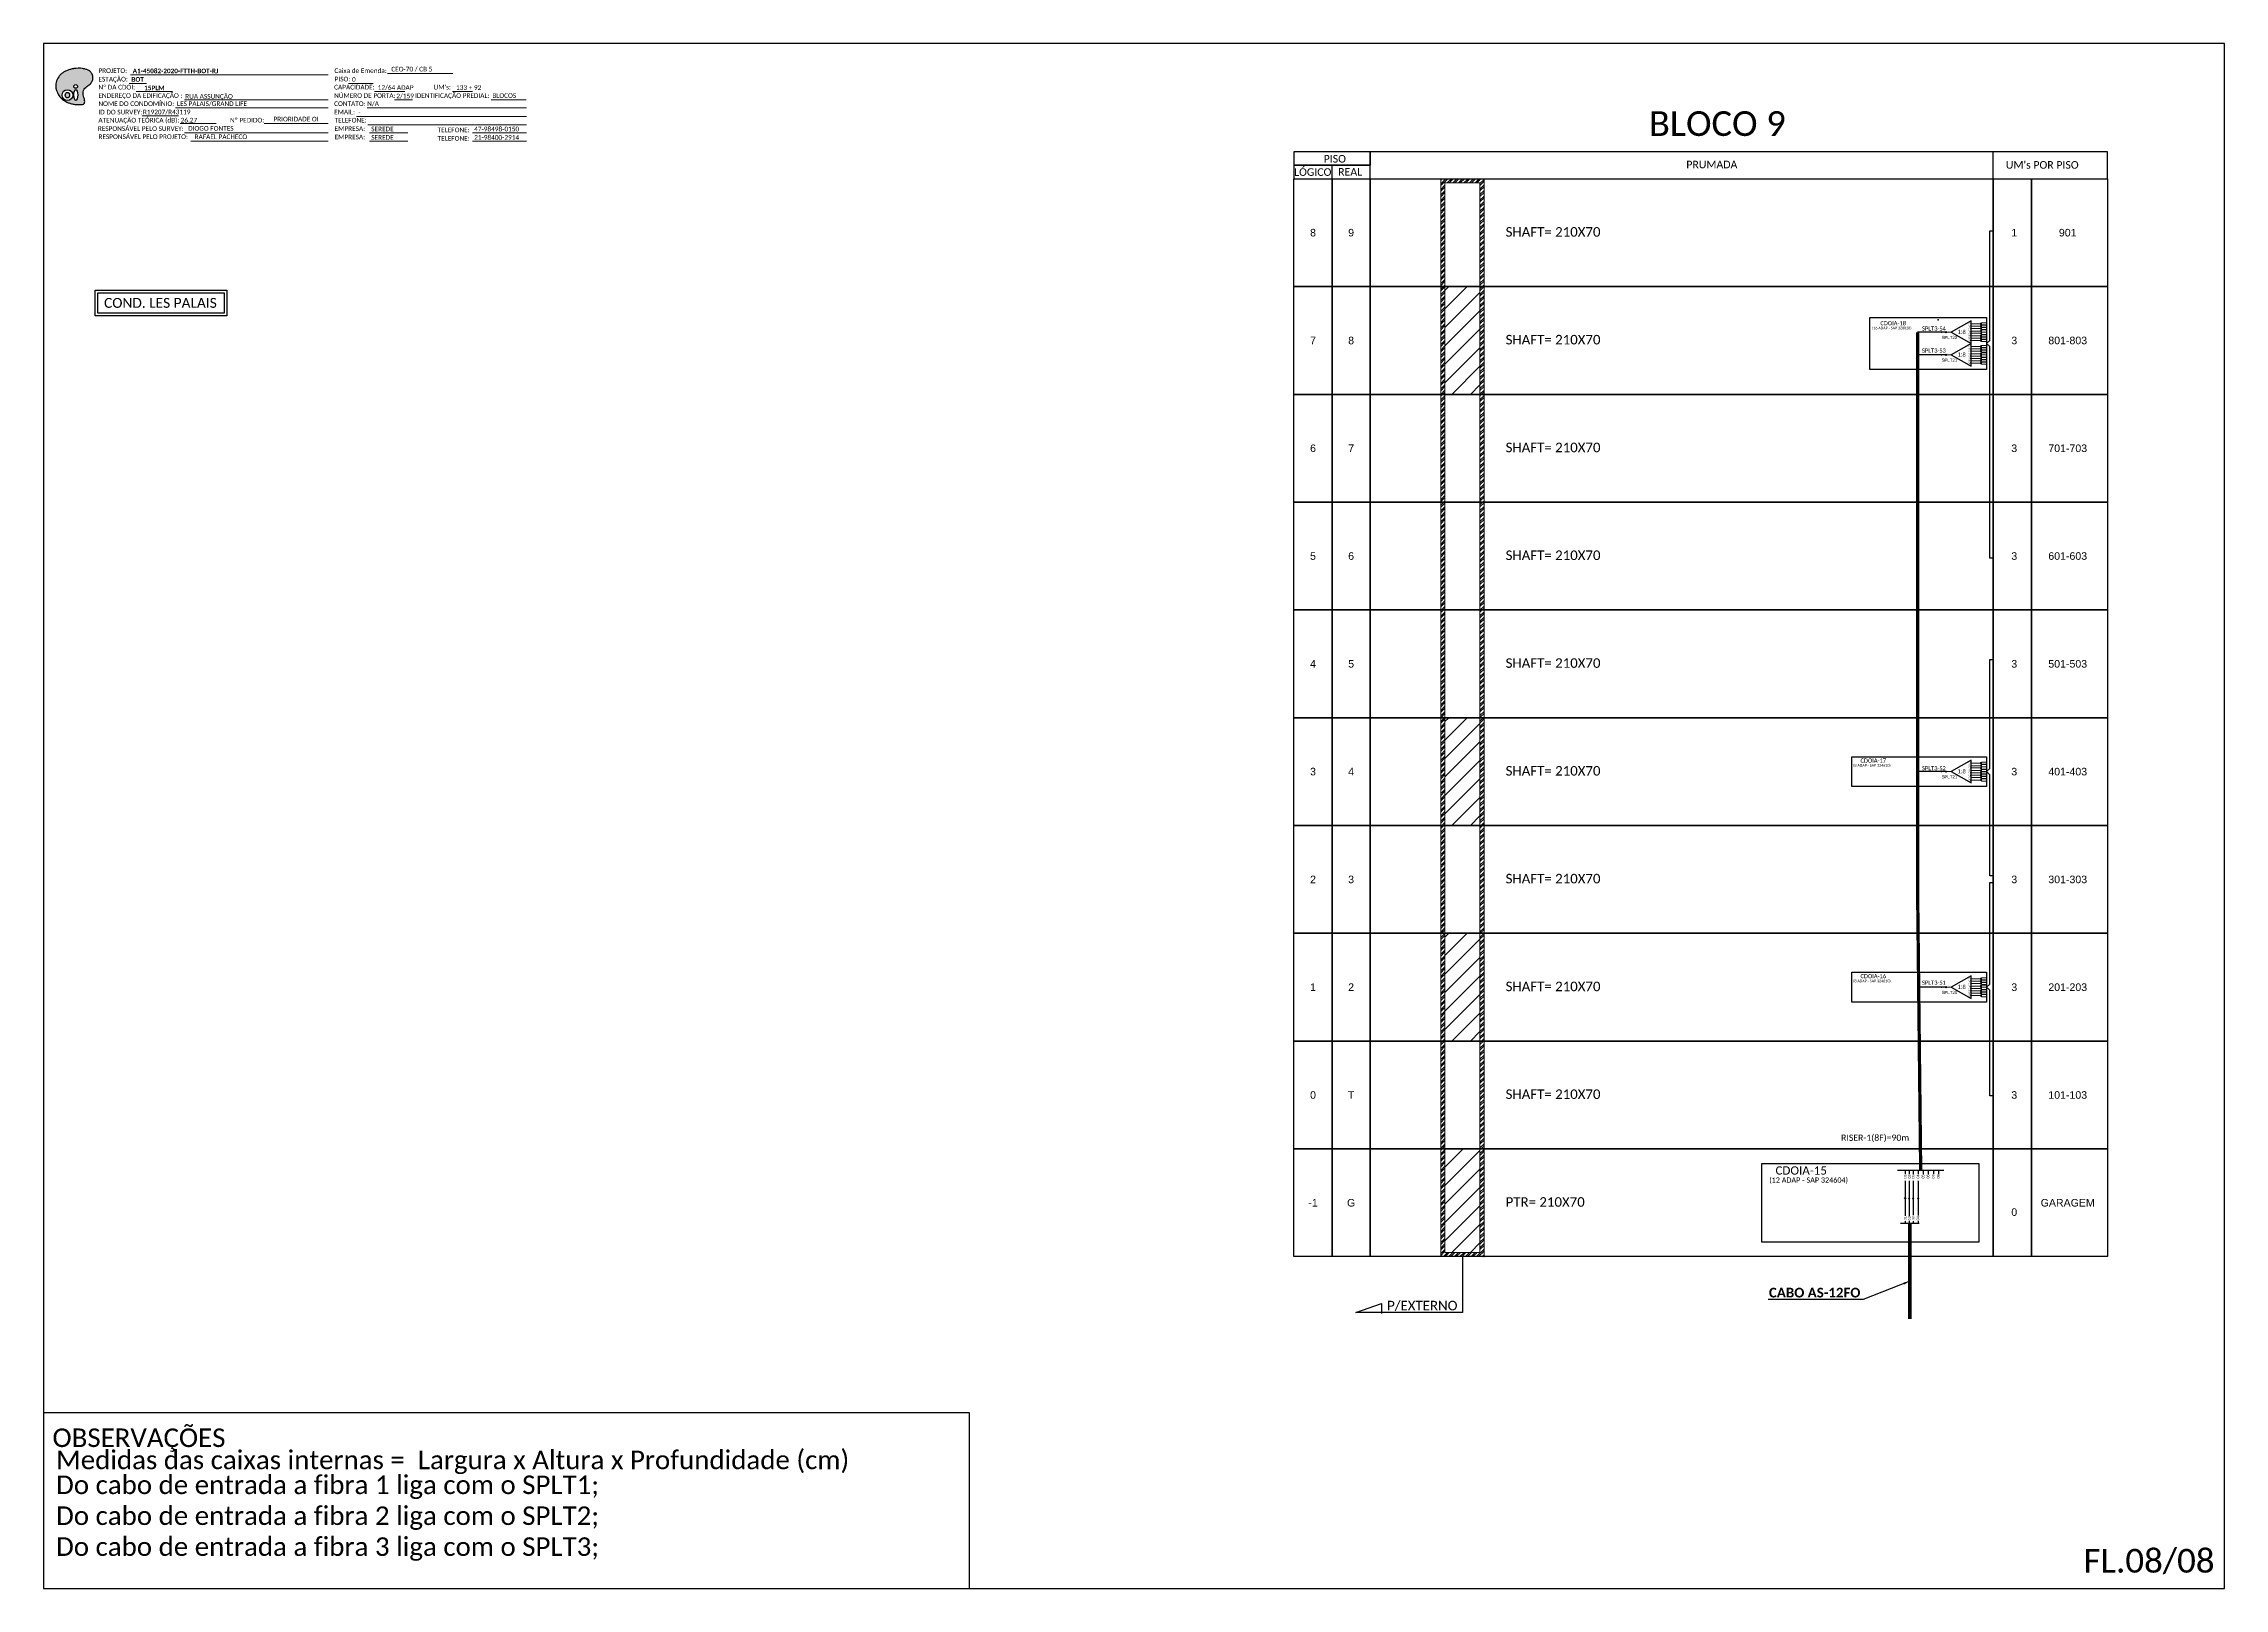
# Model space of a CAD drawing. Header units: inches. Extents: x 10034 to 13570, y 6729 to 9325.
# Drawn here: x 12732 to 13570, y 6729 to 7323 of the extents above; entities that cross this region are included whole.
import ezdxf
from ezdxf.enums import TextEntityAlignment as Align

# ---------------------------------------------------------------- set-up
doc = ezdxf.new("R2010")
doc.units = ezdxf.units.IN
doc.header["$MEASUREMENT"] = 0
doc.layers.add('Uifilar numeracao sangria', color=7, linetype='Continuous')
doc.styles.add('ARIAL', font='arial.ttf')
doc.styles.add('WMF-Calibri0', font='CALIBRI.TTF')
doc.styles.add('WMF-Calibri1', font='CALIBRIB.TTF')
doc.linetypes.add('RESERVA', pattern='A,0.5,-0.15,["RESERVA",Standard,S=0.18,R=0,X=0,Y=-0.1],-1.3', length=1.95)
doc.dimstyles.new('ISO-25', dxfattribs={"dimtxt": 2.5, "dimasz": 2.5, "dimexe": 1.25, "dimexo": 0.625, "dimtad": 1, "dimtxsty": 'Standard', "dimcen": 2.5, "dimadec": 0, "dimazin": 0, "dimtfac": 1, "dimtmove": 0, "dimatfit": 3, "dimfxl": 0, "dimarcsym": 0})

# ---------------------------------------------------------------- blocks, each defined once
blk = doc.blocks.new('A$C415C251F')
at = {"color": 3}
blk.add_point((0, 0), dxfattribs=at)
blk = doc.blocks.new('LEG_CDOIA8_C-SPLT_DIR')
at = {"color": 3}
blk.add_blockref('A$C415C251F', (0, 0), dxfattribs=at)
at = {"color": 1, "style": 'WMF-Calibri0', "flags": 4}
blk.add_attdef('CDO', (-26.8, -2.6), '', height=2, dxfattribs=at)
blk.add_attdef('MODELO', text='', height=1.5, dxfattribs=at).set_placement((-22.2, -4.5), align=Align.CENTER)
at = {"style": 'ARIAL', "flags": 4}
blk.add_attdef('SPLITAGEM', text='', height=1.5, dxfattribs=at).set_placement((-18.4, -12.6), align=Align.CENTER)
blk = doc.blocks.new('SPLT_1-8_SC-APC')
at = {"color": 1, "lineweight": 0}
blk.add_lwpolyline([(-17, -7.5), (-19.3, -7.5)], dxfattribs=at)
at = {"color": 1}
blk.add_lwpolyline([(-7.4, -2.1), (-17, -7.5), (-7.4, -13), (-7.4, -2.1)], dxfattribs=at)
at = {"color": 3, "lineweight": 0}
for points in [[(-3, -3.5), (-7.4, -3.5)], [(-7.4, -4.7), (-3, -4.7)], [(-7.4, -5.8), (-3, -5.8)], [(-7.4, -7), (-3, -7)], [(-7.4, -8.1), (-3, -8.1)], [(-7.4, -9.3), (-3, -9.3)], [(-7.4, -10.4), (-3, -10.4)], [(-2.4, -3), (-2.4, -4)], [(-2.4, -3), (0, -3)], [(-2.4, -4), (0, -4)], [(-2.4, -4.2), (-2.4, -5.2)], [(-2.4, -4.2), (0, -4.2)], [(-2.4, -5.2), (0, -5.2)], [(-2.4, -5.3), (-2.4, -6.3)], [(-2.4, -5.3), (0, -5.3)], [(-2.4, -6.3), (0, -6.3)], [(-2.4, -6.5), (-2.4, -7.5)], [(-2.4, -6.5), (0, -6.5)], [(-2.4, -7.5), (0, -7.5)], [(-2.4, -7.6), (-2.4, -8.6)], [(-2.4, -7.6), (0, -7.6)], [(-2.4, -8.6), (0, -8.6)], [(-2.4, -8.8), (-2.4, -9.8)], [(-2.4, -8.8), (0, -8.8)], [(-2.4, -9.8), (0, -9.8)], [(-2.4, -9.9), (-2.4, -10.9)], [(-2.4, -9.9), (0, -9.9)], [(-7.4, -11.6), (-3, -11.6)], [(-2.4, -10.9), (0, -10.9)], [(-2.4, -11.1), (-2.4, -12.1)], [(-2.4, -11.1), (0, -11.1)], [(-2.4, -12.1), (0, -12.1)]]:
    blk.add_lwpolyline(points, dxfattribs=at)
for points in [[(-3, -3.2), (-2.4, -3.2), (-2.4, -3.8), (-3, -3.8)], [(-3, -4.4), (-2.4, -4.4), (-2.4, -5), (-3, -5)], [(-3, -5.5), (-2.4, -5.5), (-2.4, -6.1), (-3, -6.1)], [(-3, -6.7), (-2.4, -6.7), (-2.4, -7.3), (-3, -7.3)], [(-3, -7.8), (-2.4, -7.8), (-2.4, -8.4), (-3, -8.4)], [(-3, -9), (-2.4, -9), (-2.4, -9.6), (-3, -9.6)], [(-3, -10.1), (-2.4, -10.1), (-2.4, -10.7), (-3, -10.7)], [(-3, -11.3), (-2.4, -11.3), (-2.4, -11.9), (-3, -11.9)]]:
    blk.add_lwpolyline(points, close=True, dxfattribs=at)
at = {"color": 1, "style": 'ARIAL'}
for s, height, p in [('1:8', 2, (-13.9, -8.4)), ('S1', 0.75, (-8.7, -3.8)), ('S2', 0.75, (-8.7, -5)), ('S3', 0.75, (-8.7, -6.2)), ('S4', 0.75, (-8.7, -7.4)), ('S5', 0.75, (-8.7, -8.6)), ('S6', 0.75, (-8.7, -9.7)), ('S7', 0.75, (-8.7, -10.8)), ('S8', 0.75, (-8.7, -11.9))]:
    blk.add_text(s, height=height, dxfattribs=at).set_placement(p)
blk = doc.blocks.new('SPLITTER_')
blk.add_point((0, 0))
at = {"style": 'ARIAL', "flags": 4}
blk.add_attdef('SPLT', (0, -3.3), '', height=1.5, dxfattribs=at)
blk = doc.blocks.new('OI')
h = blk.add_hatch(color=40)
edge = h.paths.add_edge_path()
edge.add_spline(control_points=[(4.35, -0.67), (3.92, -0.99), (3.26, -1.5), (2.81, -2.59), (2.9, -3.5), (3.06, -4.27), (3.31, -4.85), (3.37, -5.39), (3.4, -5.88), (3.2, -6.4), (2.54, -6.61), (1.65, -6.63), (0.55, -6.67), (-0.56, -6.42), (-1.61, -6.14), (-2.77, -5.61), (-3.92, -4.77), (-4.89, -3.7), (-5.34, -2.65), (-5.6, -1.94), (-5.85, -0.96), (-5.71, 0.47), (-5.1, 2.02), (-4.14, 3.02), (-3.3, 3.61), (-2.37, 4.16), (-1.36, 4.44), (-0.56, 4.7), (0.79, 4.85), (2.24, 4.97), (3.79, 4.57), (4.67, 4.21), (5.44, 3.65), (5.76, 2.99), (6.03, 2.21), (6.01, 1.46), (5.72, 0.64), (5.31, 0.08), (4.88, -0.38), (4.51, -0.55), (4.35, -0.67)], knot_values=[0, 0, 0, 0, 1.60434, 2.417191, 3.427595, 4.282808, 4.776746, 5.304182, 5.888771, 6.258406, 6.858137, 7.79129, 8.986195, 10.124242, 11.187857, 12.242908, 13.953784, 15.414161, 16.515391, 17.349188, 17.675853, 19.552021, 21.515531, 22.568638, 23.63245, 24.621084, 25.782718, 26.745347, 27.142653, 29.870543, 31.004649, 31.921532, 32.709589, 33.801391, 34.042471, 35.192333, 35.971461, 36.628871, 37.254359, 37.836911, 37.836911, 37.836911, 37.836911], degree=3, periodic=0)
h.paths.add_polyline_path([(1.13, -0.87, -1), (-0.04, -0.87, -1)], flags=16)
edge = h.paths.add_edge_path(flags=16)
edge.add_ellipse((0.56, -3.59), major_axis=(-0.02, 1.71), ratio=0.361305, start_angle=0, end_angle=360)
h.paths.add_polyline_path([(-0.36, -3.62, -1), (-3.8, -3.62, -1)], flags=16)
edge = h.paths.add_edge_path(flags=0)
edge.add_ellipse((-2.08, -3.62), major_axis=(0, 0.885), ratio=0.758294, start_angle=0, end_angle=360)
at = {"color": 40}
for centre, radius in [((-2.08, -3.62), 1.72), ((0.54, -0.87), 0.587)]:
    blk.add_circle(centre, radius, dxfattribs=at)
blk.add_ellipse((-2.08, -3.62), major_axis=(0, 0.885), ratio=0.758294, start_param=-3.141592653589792, end_param=3.141592653589792, dxfattribs=at)
blk.add_ellipse((0.56, -3.59), major_axis=(-0.02, 1.71), ratio=0.361305, dxfattribs=at)
at = {"color": 40, "start_tangent": (-0.800898, -0.598801), "end_tangent": (-0.800898, -0.598801)}
blk.add_spline([(4.35, -0.67), (3.2, -1.78), (2.9, -2.54), (2.92, -3.55), (3.12, -4.38), (3.28, -4.85), (3.37, -5.37), (3.35, -5.95), (3.2, -6.29), (2.66, -6.55), (1.73, -6.63), (0.54, -6.62), (-0.58, -6.41), (-1.6, -6.11), (-2.56, -5.67), (-3.95, -4.67), (-4.89, -3.56), (-5.37, -2.56), (-5.64, -1.78), (-5.72, -1.46), (-5.63, 0.42), (-4.84, 2.22), (-4.13, 2.99), (-3.27, 3.62), (-2.4, 4.09), (-1.3, 4.47), (-0.37, 4.72), (0.02, 4.77), (2.75, 4.8), (3.85, 4.53), (4.69, 4.16), (5.31, 3.68), (5.85, 2.73), (5.93, 2.5), (5.94, 1.35), (5.67, 0.62), (5.29, 0.08), (4.84, -0.36), (4.35, -0.67)], degree=3, dxfattribs=at)

msp = doc.modelspace()

# ---------------------------------------------------------------- hatches: boundary and pattern name
h = msp.add_hatch()
h.set_pattern_fill('ANSI32', color=3, scale=0.158226)
h.set_pattern_definition([(45, (1181.7211, 10563.94), (-1.06568318, 1.06568318), []), (45, (1182.4316, 10563.94), (-1.06568318, 1.06568318), [])])
h.paths.add_polyline_path([(13269.15, 7271.23), (13285.76, 7271.23), (13285.76, 6856.76), (13269.15, 6856.76)])
h.paths.add_polyline_path([(13270.73, 7269.65), (13284.18, 7269.65), (13284.18, 6858.34), (13270.73, 6858.34)], flags=16)
h = msp.add_hatch()
h.set_pattern_fill('ANSI31', color=1, scale=1.582261)
h.set_pattern_definition([(45, (-3377.8096, -5200.123), (-3.5522773, 3.5522773), [])])
h.paths.add_polyline_path([(13284.18, 7229.78), (13270.73, 7229.78), (13270.73, 7188.34), (13284.18, 7188.34)])
h = msp.add_hatch(color=3)
h.dxf.hatch_style = 1
edge = h.paths.add_edge_path()
edge.add_arc((13463.38, 7212.24), 0.205, 0, 360)
h = msp.add_hatch(color=3)
h.dxf.hatch_style = 1
edge = h.paths.add_edge_path()
edge.add_arc((13463.38, 7212.24), 0.205, 0, 360)
h = msp.add_hatch(color=3)
h.dxf.hatch_style = 1
edge = h.paths.add_edge_path()
edge.add_arc((13463.38, 7203.52), 0.205, 0, 360)
h = msp.add_hatch(color=3)
h.dxf.hatch_style = 1
edge = h.paths.add_edge_path()
edge.add_arc((13463.38, 7203.52), 0.205, 0, 360)
h = msp.add_hatch()
h.set_pattern_fill('ANSI31', color=1, scale=1.582261)
h.set_pattern_definition([(45, (-3377.8096, -5365.912), (-3.5522773, 3.5522773), [])])
h.paths.add_polyline_path([(13284.18, 7063.99), (13270.73, 7063.99), (13270.73, 7022.55), (13284.18, 7022.55)])
h = msp.add_hatch(color=3)
h.dxf.hatch_style = 1
edge = h.paths.add_edge_path()
edge.add_arc((13463.38, 7043.27), 0.205, 0, 360)
h = msp.add_hatch()
h.set_pattern_fill('ANSI31', color=1, scale=1.582261)
h.set_pattern_definition([(45, (-3377.8096, -5448.807), (-3.5522773, 3.5522773), [])])
h.paths.add_polyline_path([(13284.18, 6981.1), (13270.73, 6981.1), (13270.73, 6939.65), (13284.18, 6939.65)])
h = msp.add_hatch(color=3)
h.dxf.hatch_style = 1
edge = h.paths.add_edge_path()
edge.add_arc((13463.38, 6960.38), 0.205, 0, 360)
h = msp.add_hatch()
h.set_pattern_fill('ANSI31', color=1, scale=1.582261)
h.set_pattern_definition([(45, (-3377.8096, -5530.119), (-3.5522773, 3.5522773), [])])
h.paths.add_polyline_path([(13284.18, 6898.21), (13270.73, 6898.21), (13270.73, 6858.34), (13284.18, 6858.34)])
h = msp.add_hatch(color=3)
h.dxf.hatch_style = 1
edge = h.paths.add_edge_path()
edge.add_arc((13447.69, 6879.2), 0.205, 0, 360)
h = msp.add_hatch(color=3)
h.dxf.hatch_style = 1
edge = h.paths.add_edge_path()
edge.add_arc((13449.22, 6879.14), 0.205, 0, 360)
h = msp.add_hatch(color=3)
h.dxf.hatch_style = 1
edge = h.paths.add_edge_path()
edge.add_arc((13450.75, 6879.12), 0.205, 0, 360)
h = msp.add_hatch(color=3)
h.dxf.hatch_style = 1
edge = h.paths.add_edge_path()
edge.add_arc((13452.66, 6879.13), 0.205, 0, 360)

# ---------------------------------------------------------------- linework, layer by layer
for points in [[(12731.87, 6729.2), (13570.43, 6729.2), (13570.43, 7323.2), (12731.87, 7323.2), (12731.87, 6729.2)], [(13241.96, 7271.23), (13525.51, 7271.23), (13525.51, 7281.64), (13241.96, 7281.64), (13241.96, 7281.64), (13241.96, 7276.44)], [(13481.54, 7271.23), (13481.54, 7281.64)], [(13227.31, 7271.23), (13227.31, 7276.44)], [(12731.87, 6796.78), (13087.81, 6796.78)]]:
    msp.add_lwpolyline(points)
at = {"color": 7, "lineweight": 0}
for points in [[(12764.82, 7307.88), (12771.37, 7307.88)], [(12765.34, 7311.16), (12841.31, 7311.16)], [(12767.49, 7304.81), (12781.43, 7304.81)], [(12849.11, 7307.92), (12858.59, 7307.92)], [(12859.16, 7304.81), (12870.77, 7304.81)], [(12864.15, 7311.65), (12889.28, 7311.65)], [(12889.1, 7304.81), (12896.76, 7304.81)], [(12782.64, 7298.46), (12841.31, 7298.46)], [(12786.05, 7301.57), (12841.31, 7301.57)], [(12856.27, 7298.46), (12917.5, 7298.46)], [(12866.74, 7301.57), (12873.69, 7301.57)], [(12903.91, 7301.57), (12917.47, 7301.57)], [(12769.8, 7295.4), (12783.75, 7295.4)], [(12784.34, 7292.43), (12798.28, 7292.43)], [(12786.05, 7288.88), (12841.31, 7288.88)], [(12816.67, 7292.44), (12841.17, 7292.44)], [(12817.17, 7292.44), (12841.32, 7292.44)], [(12852.23, 7295.23), (12917.5, 7295.23)], [(12856.52, 7291.99), (12917.5, 7291.99)], [(12857.13, 7288.88), (12871.93, 7288.88)], [(12896.73, 7288.88), (12917.5, 7288.88)], [(12788.54, 7285.64), (12841.31, 7285.64)], [(12857.13, 7285.64), (12871.93, 7285.64)], [(12896.73, 7285.64), (12917.5, 7285.64)]]:
    msp.add_lwpolyline(points, dxfattribs=at)
for points in [[(13212.67, 7276.44), (13241.96, 7276.44), (13241.96, 7281.64), (13212.67, 7281.64)], [(13212.67, 7271.23), (13241.96, 7271.23), (13241.96, 7276.44), (13212.67, 7276.44)], [(12751.74, 7228.35), (12802.32, 7228.35), (12802.32, 7218.57), (12751.74, 7218.57)], [(12752.74, 7227.35), (12801.32, 7227.35), (12801.32, 7219.57), (12752.74, 7219.57)]]:
    msp.add_lwpolyline(points, close=True)
at = {"color": 0}
for points in [[(13212.67, 7271.23), (13227.31, 7271.23), (13227.31, 7229.78), (13212.67, 7229.78)], [(13227.31, 7271.23), (13241.96, 7271.23), (13241.96, 7229.78), (13227.31, 7229.78)], [(13241.96, 7271.23), (13481.56, 7271.23), (13481.56, 7229.78), (13241.96, 7229.78)], [(13481.56, 7271.23), (13496.21, 7271.23), (13496.21, 7229.78), (13481.56, 7229.78)], [(13496.21, 7271.23), (13525.51, 7271.23), (13525.51, 7229.78), (13496.21, 7229.78)], [(13212.67, 7229.78), (13227.31, 7229.78), (13227.31, 7188.34), (13212.67, 7188.34)], [(13227.31, 7229.78), (13241.96, 7229.78), (13241.96, 7188.34), (13227.31, 7188.34)], [(13241.96, 7229.78), (13481.56, 7229.78), (13481.56, 7188.34), (13241.96, 7188.34)], [(13481.56, 7229.78), (13496.21, 7229.78), (13496.21, 7188.34), (13481.56, 7188.34)], [(13496.21, 7229.78), (13525.51, 7229.78), (13525.51, 7188.34), (13496.21, 7188.34)], [(13212.67, 7188.34), (13227.31, 7188.34), (13227.31, 7146.89), (13212.67, 7146.89)], [(13227.31, 7188.34), (13241.96, 7188.34), (13241.96, 7146.89), (13227.31, 7146.89)], [(13241.96, 7188.34), (13481.56, 7188.34), (13481.56, 7146.89), (13241.96, 7146.89)], [(13481.56, 7188.34), (13496.21, 7188.34), (13496.21, 7146.89), (13481.56, 7146.89)], [(13496.21, 7188.34), (13525.51, 7188.34), (13525.51, 7146.89), (13496.21, 7146.89)], [(13212.67, 7146.89), (13227.31, 7146.89), (13227.31, 7105.44), (13212.67, 7105.44)], [(13227.31, 7146.89), (13241.96, 7146.89), (13241.96, 7105.44), (13227.31, 7105.44)], [(13241.96, 7146.89), (13481.56, 7146.89), (13481.56, 7105.44), (13241.96, 7105.44)], [(13481.56, 7146.89), (13496.21, 7146.89), (13496.21, 7105.44), (13481.56, 7105.44)], [(13496.21, 7146.89), (13525.51, 7146.89), (13525.51, 7105.44), (13496.21, 7105.44)], [(13212.67, 7105.44), (13227.31, 7105.44), (13227.31, 7063.99), (13212.67, 7063.99)], [(13227.31, 7105.44), (13241.96, 7105.44), (13241.96, 7063.99), (13227.31, 7063.99)], [(13241.96, 7105.44), (13481.56, 7105.44), (13481.56, 7063.99), (13241.96, 7063.99)], [(13481.56, 7105.44), (13496.21, 7105.44), (13496.21, 7063.99), (13481.56, 7063.99)], [(13496.21, 7105.44), (13525.51, 7105.44), (13525.51, 7063.99), (13496.21, 7063.99)], [(13212.67, 7063.99), (13227.31, 7063.99), (13227.31, 7022.55), (13212.67, 7022.55)], [(13227.31, 7063.99), (13241.96, 7063.99), (13241.96, 7022.55), (13227.31, 7022.55)], [(13241.96, 7063.99), (13481.56, 7063.99), (13481.56, 7022.55), (13241.96, 7022.55)], [(13481.56, 7063.99), (13496.21, 7063.99), (13496.21, 7022.55), (13481.56, 7022.55)], [(13496.21, 7063.99), (13525.51, 7063.99), (13525.51, 7022.55), (13496.21, 7022.55)], [(13212.67, 7022.55), (13227.31, 7022.55), (13227.31, 6981.1), (13212.67, 6981.1)], [(13227.31, 7022.55), (13241.96, 7022.55), (13241.96, 6981.1), (13227.31, 6981.1)], [(13241.96, 7022.55), (13481.56, 7022.55), (13481.56, 6981.1), (13241.96, 6981.1)], [(13481.56, 7022.55), (13496.21, 7022.55), (13496.21, 6981.1), (13481.56, 6981.1)], [(13496.21, 7022.55), (13525.51, 7022.55), (13525.51, 6981.1), (13496.21, 6981.1)], [(13212.67, 6981.1), (13227.31, 6981.1), (13227.31, 6939.65), (13212.67, 6939.65)], [(13227.31, 6981.1), (13241.96, 6981.1), (13241.96, 6939.65), (13227.31, 6939.65)], [(13241.96, 6981.1), (13481.56, 6981.1), (13481.56, 6939.65), (13241.96, 6939.65)], [(13481.56, 6981.1), (13496.21, 6981.1), (13496.21, 6939.65), (13481.56, 6939.65)], [(13496.21, 6981.1), (13525.51, 6981.1), (13525.51, 6939.65), (13496.21, 6939.65)], [(13212.67, 6939.65), (13227.31, 6939.65), (13227.31, 6898.21), (13212.67, 6898.21)], [(13227.31, 6939.65), (13241.96, 6939.65), (13241.96, 6898.21), (13227.31, 6898.21)], [(13241.96, 6939.65), (13481.56, 6939.65), (13481.56, 6898.21), (13241.96, 6898.21)], [(13481.56, 6939.65), (13496.21, 6939.65), (13496.21, 6898.21), (13481.56, 6898.21)], [(13496.21, 6939.65), (13525.51, 6939.65), (13525.51, 6898.21), (13496.21, 6898.21)], [(13212.67, 6898.21), (13227.31, 6898.21), (13227.31, 6856.76), (13212.67, 6856.76)], [(13227.31, 6898.21), (13241.96, 6898.21), (13241.96, 6856.76), (13227.31, 6856.76)], [(13241.96, 6898.21), (13481.56, 6898.21), (13481.56, 6856.76), (13241.96, 6856.76)], [(13481.56, 6898.21), (13496.21, 6898.21), (13496.21, 6856.76), (13481.56, 6856.76)], [(13496.21, 6898.21), (13525.51, 6898.21), (13525.51, 6856.76), (13496.21, 6856.76)]]:
    msp.add_lwpolyline(points, close=True, dxfattribs=at)
at = {"color": 2, "lineweight": 0}
for points in [[(13269.15, 7271.23), (13285.76, 7271.23), (13285.76, 6856.76), (13269.15, 6856.76)], [(13270.73, 7269.65), (13284.18, 7269.65), (13284.18, 6858.34), (13270.73, 6858.34)]]:
    msp.add_lwpolyline(points, close=True, dxfattribs=at)
at = {"color": 3}
for points in [[(13481.56, 7125.35), (13480.24, 7125.35), (13480.24, 7206.68), (13478.99, 7207.88), (13480.24, 7209.09), (13480.24, 7209.09), (13480.24, 7251.27), (13481.56, 7251.27)], [(13481.56, 7003.15), (13480.24, 7003.15), (13480.24, 7042.06), (13478.99, 7043.27), (13480.24, 7044.47), (13480.24, 7044.47), (13480.24, 7086.4), (13481.56, 7086.4)], [(13481.56, 6918.66), (13480.24, 6918.65), (13480.24, 6959.17), (13478.99, 6960.37), (13480.24, 6961.58), (13480.24, 6961.58), (13480.24, 7000.59), (13481.56, 7000.59)], [(13447.69, 6879.2), (13447.69, 6872.5)], [(13447.69, 6870.44), (13447.69, 6869.54)]]:
    msp.add_lwpolyline(points, dxfattribs=at)
at = {"color": 1}
for points in [[(13434.04, 7217.86), (13478.99, 7217.86), (13478.99, 7197.91), (13434.04, 7197.91)], [(13427.23, 7049), (13478.99, 7049), (13478.99, 7037.54), (13427.23, 7037.54)], [(13427.23, 6966.1), (13478.99, 6966.1), (13478.99, 6954.65), (13427.23, 6954.65)], [(13392.54, 6892.61), (13476.07, 6892.61), (13476.07, 6862.36), (13392.54, 6862.36)]]:
    msp.add_lwpolyline(points, close=True, dxfattribs=at)
at = {"color": 5, "const_width": 1.27}
msp.add_lwpolyline([(13452.49, 7212.24), (13452.49, 6995.5), (13453.65, 6889.99)], dxfattribs=at)
at = {"color": 0}
for points in [[(13463.17, 7212.24), (13452.49, 7212.24)], [(13463.17, 7203.52), (13452.49, 7203.52)], [(13463.17, 7043.27), (13452.49, 7043.27)], [(13463.17, 6960.38), (13452.49, 6960.38)], [(13450.75, 6879.12), (13450.75, 6872.69)], [(13450.75, 6870.36), (13450.75, 6869.54)]]:
    msp.add_lwpolyline(points, dxfattribs=at)
at = {"color": 5}
for points in [[(13463.17, 7212.24), (13463.38, 7212.24)], [(13444.7, 6889.99), (13462.59, 6889.99)], [(13447.69, 6889.99), (13447.69, 6888.54)], [(13447.69, 6885.89), (13447.69, 6879.2)], [(13449.22, 6889.99), (13449.22, 6888.54)], [(13449.22, 6885.89), (13449.22, 6879.14)], [(13450.75, 6889.99), (13450.75, 6888.54)], [(13450.75, 6885.89), (13450.75, 6879.12)], [(13452.66, 6889.99), (13452.66, 6888.51)], [(13452.66, 6885.89), (13452.66, 6879.13)]]:
    msp.add_lwpolyline(points, dxfattribs=at)
at = {"color": 251, "linetype": 'RESERVA', "ltscale": 5}
for points in [[(13454.58, 6889.99), (13454.58, 6888.52)], [(13456.5, 6889.99), (13456.5, 6888.51)], [(13458.57, 6889.99), (13458.57, 6888.51)], [(13460.45, 6889.99), (13460.45, 6888.5)]]:
    msp.add_lwpolyline(points, dxfattribs=at)
at = {"color": 2}
for points in [[(13449.22, 6879.14), (13449.22, 6872.39)], [(13449.22, 6870.49), (13449.22, 6869.54)]]:
    msp.add_lwpolyline(points, dxfattribs=at)
at = {"color": 150}
for points in [[(13452.66, 6879.13), (13452.66, 6872.58)], [(13452.66, 6870.47), (13452.66, 6869.48)]]:
    msp.add_lwpolyline(points, dxfattribs=at)
at = {"color": 1}
for points in [[(13449.49, 6869.48), (13445.93, 6869.48)], [(13453.05, 6869.48), (13449.49, 6869.48)]]:
    msp.add_lwpolyline(points, dxfattribs=at)
at = {"color": 1, "const_width": 1.5}
msp.add_lwpolyline([(13449.49, 6869.48), (13449.49, 6832.73)], dxfattribs=at)
at = {"linetype": 'Continuous'}
msp.add_lwpolyline([(13087.81, 6796.78), (13087.81, 6729.2)], dxfattribs=at)
at = {"color": 3}
for centre in [(13463.38, 7212.24), (13463.38, 7212.24), (13463.38, 7203.52), (13463.38, 7203.52), (13463.38, 7043.27), (13463.38, 6960.38), (13447.69, 6879.2), (13449.22, 6879.14), (13450.75, 6879.12), (13452.66, 6879.13)]:
    msp.add_circle(centre, 0.205, dxfattribs=at)
at = {"layer": 'Uifilar numeracao sangria', "color": 0, "ltscale": 2}
msp.add_lwpolyline([(13277.45, 6856.76), (13277.45, 6835.3), (13236.43, 6835.3), (13246.34, 6838.7), (13246.32, 6834.95)], dxfattribs=at)

# ---------------------------------------------------------------- block references
at = {"color": 7, "xscale": 1.213923925163966, "yscale": 1.213923925163726, "zscale": 1.213923925163967, "rotation": 0.1532896023734424}
msp.add_blockref('OI', (12743.54, 7307.79), dxfattribs=at)
at = {"color": 1}
ref = msp.add_blockref('LEG_CDOIA8_C-SPLT_DIR', (13460.33, 7216.98), dxfattribs=dict(at, xscale=0.7999999999992724, yscale=0.7999999999992724, zscale=0.7999999999992724))
ref.add_attrib('CDO', 'CDOIA-18', (13438.14, 7214.89), dxfattribs={"color": 1, "height": 1.6, "style": 'WMF-Calibri0'})
ref.add_attrib('MODELO', '(16 ADAP - SAP 320828)', dxfattribs={"color": 1, "height": 1, "style": 'WMF-Calibri0'}).set_placement((13442.55, 7213.35), align=Align.CENTER)
ref = msp.add_blockref('SPLITTER_', (13461.68, 7212.24), dxfattribs=dict(xscale=0.7999999999992724, yscale=0.7999999999992724, zscale=0.7999999999992724))
ref.add_attrib('SPLT', 'SPLT22', (13461.68, 7209.63), dxfattribs={"height": 1.2, "style": 'ARIAL'})
at = {"color": 3, "xscale": 0.7999999999992724, "yscale": 0.7999999999992724, "zscale": 0.7999999999992724}
for p in [(13478.99, 7218.28), (13478.99, 7209.56), (13478.99, 7049.31), (13478.99, 6966.41)]:
    msp.add_blockref('SPLT_1-8_SC-APC', p, dxfattribs=at)
ref = msp.add_blockref('SPLITTER_', (13461.68, 7203.52), dxfattribs=dict(xscale=0.7999999999992724, yscale=0.7999999999992724, zscale=0.7999999999992724))
ref.add_attrib('SPLT', 'SPLT21', (13461.68, 7200.92), dxfattribs={"height": 1.2, "style": 'ARIAL'})
at = {"color": 1}
ref = msp.add_blockref('LEG_CDOIA8_C-SPLT_DIR', (13452.69, 7048.81), dxfattribs=dict(at, xscale=0.7999999999992724, yscale=0.7999999999992724, zscale=0.7999999999992724))
ref.add_attrib('CDO', 'CDOIA-17', (13430.49, 7046.72), dxfattribs={"color": 1, "height": 1.6, "style": 'WMF-Calibri0'})
ref.add_attrib('MODELO', '(8 ADAP - SAP 324610)', dxfattribs={"color": 1, "height": 1, "style": 'WMF-Calibri0'}).set_placement((13434.9, 7045.18), align=Align.CENTER)
at = {"color": 5}
ref = msp.add_blockref('SPLITTER_', (13461.68, 7043.27), dxfattribs=dict(at, xscale=0.7999999999992724, yscale=0.7999999999992724, zscale=0.7999999999992724))
ref.add_attrib('SPLT', 'SPLT21', (13461.68, 7040.66), dxfattribs={"height": 1.2, "style": 'ARIAL'})
at = {"color": 1}
ref = msp.add_blockref('LEG_CDOIA8_C-SPLT_DIR', (13452.69, 6965.91), dxfattribs=dict(at, xscale=0.7999999999992724, yscale=0.7999999999992724, zscale=0.7999999999992724))
ref.add_attrib('CDO', 'CDOIA-16', (13430.49, 6963.82), dxfattribs={"color": 1, "height": 1.6, "style": 'WMF-Calibri0'})
ref.add_attrib('MODELO', '(8 ADAP - SAP 324610)', dxfattribs={"color": 1, "height": 1, "style": 'WMF-Calibri0'}).set_placement((13434.9, 6962.28), align=Align.CENTER)
at = {"color": 5}
ref = msp.add_blockref('SPLITTER_', (13461.68, 6960.38), dxfattribs=dict(at, xscale=0.7999999999992724, yscale=0.7999999999992724, zscale=0.7999999999992724))
ref.add_attrib('SPLT', 'SPLT20', (13461.68, 6957.77), dxfattribs={"height": 1.2, "style": 'ARIAL'})

# ---------------------------------------------------------------- texts
at = {"color": 7, "lineweight": 0, "style": 'WMF-Calibri0'}
for s, height, p in [('PROJETO:', 1.793, (12752.94, 7311.91)), ('Caixa de Emenda:', 1.7927, (12843.69, 7311.91)), ('ESTAÇÃO:', 1.793, (12752.94, 7308.63)), ('Nº DA CDOI:', 1.7927, (12752.94, 7305.56)), ('ENDEREÇO DA EDIFICAÇÃO :', 1.7927, (12752.94, 7302.32)), ('CAPACIDADE:', 1.7927, (12843.59, 7305.56)), ('NÚMERO DE PORTA:', 1.7927, (12843.59, 7302.32)), ('PISO:', 1.793, (12843.77, 7308.67)), ('IDENTIFICAÇÃO PREDIAL:', 1.7927, (12874.67, 7302.32)), ("UM's:", 1.793, (12881.83, 7305.56)), ('BLOCOS', 1.793, (12904.41, 7302.32)), ('NOME DO CONDOMÍNIO:', 1.7927, (12752.94, 7299.21)), ('ID DO SURVEY:', 1.7927, (12752.94, 7295.97)), ('LES PALAIS/GRAND LIFE', 1.7927, (12783.15, 7299.21)), ('CONTATO: N/A', 1.7927, (12843.59, 7299.21)), ('EMAIL:', 1.793, (12843.59, 7295.97)), ('RESPONSÁVEL PELO SURVEY:', 1.7927, (12752.7, 7289.62)), ('ATENUAÇÃO TEÓRICA (dB):', 1.7927, (12752.94, 7292.86)), ('RESPONSÁVEL PELO PROJETO:', 1.7927, (12752.94, 7286.51)), ('26,27', 1.793, (12784.56, 7292.86)), ('Nº PEDIDO:', 1.793, (12803.53, 7292.87)), ('TELEFONE:', 1.793, (12843.77, 7292.86)), ('EMPRESA:', 1.793, (12843.77, 7289.62)), ('EMPRESA:', 1.793, (12843.77, 7286.39)), ('TELEFONE:', 1.793, (12883.37, 7289.12)), ('TELEFONE:', 1.793, (12883.37, 7285.88)), ('COND. LES PALAIS', 3.7902, (12755.12, 7221.61))]:
    msp.add_text(s, height=height, dxfattribs=at).set_placement(p)
at = {"color": 7, "linetype": 'Continuous'}
for s, height, style, p in [('A1-45082-2020-FTTH-BOT-RJ', 1.7927, 'WMF-Calibri1', (12766.13, 7311.81)), ('CEO-70 / CB 5', 1.7927, 'WMF-Calibri0', (12865.55, 7312.49)), ('BOT', 1.793, 'WMF-Calibri1', (12765.62, 7308.53)), ('RUA ASSUNÇÃO', 1.7927, 'WMF-Calibri0', (12786.32, 7302.03)), ('0', 1.79, 'WMF-Calibri0', (12850.46, 7308.52)), ('12/64 ADAP', 1.793, 'WMF-Calibri0', (12860.33, 7305.43)), ('2/159', 1.793, 'WMF-Calibri0', (12867.5, 7302.17)), ('133 + 92', 1.793, 'WMF-Calibri0', (12890.45, 7305.41)), ('R19207/R43119', 1.7927, 'WMF-Calibri0', (12770.07, 7296.01)), ('-', 1.79, 'WMF-Calibri0', (12852.94, 7295.82)), ('DIOGO FONTES', 1.7927, 'WMF-Calibri0', (12787.45, 7289.72)), ('RAFAEL PACHECO', 1.7927, 'WMF-Calibri0', (12789.94, 7286.48)), ('SEREDE', 1.793, 'WMF-Calibri0', (12857.83, 7289.48)), ('SEREDE', 1.793, 'WMF-Calibri0', (12857.83, 7286.24)), ('47-98498-0150', 1.7927, 'WMF-Calibri0', (12897.43, 7289.48)), ('21-98400-2914', 1.7927, 'WMF-Calibri0', (12897.43, 7286.24)), ('FL.08/08', 9.118, 'WMF-Calibri0', (13516.26, 6735.27))]:
    msp.add_text(s, height=height, dxfattribs=dict(at, style=style)).set_placement(p)
at = {"color": 7, "linetype": 'Continuous', "style": 'WMF-Calibri1'}
msp.add_text('15PLM', height=1.793, dxfattribs=at).set_placement((12774.46, 7305.27), align=Align.CENTER)
at = {"style": 'WMF-Calibri0'}
for s, height, p in [('BLOCO 9', 9.494, (13349.16, 7287.7)), ('     PISO', 2.911, (13218.95, 7277.46)), ('  LÓGICO', 2.911, (13210.66, 7272.36)), ('    REAL', 2.911, (13225.55, 7272.43)), ('PRUMADA', 2.911, (13363.52, 7275.26)), ("UM's POR PISO", 2.9114, (13486.39, 7275.11)), ('SHAFT= 210X70', 3.6661, (13294.05, 7248.97)), ('SHAFT= 210X70', 3.6661, (13294.05, 7207.53)), ('SHAFT= 210X70', 3.6661, (13294.05, 7166.08)), ('SHAFT= 210X70', 3.6661, (13294.05, 7124.63)), ('SHAFT= 210X70', 3.6661, (13294.05, 7083.18)), ('SHAFT= 210X70', 3.6661, (13294.05, 7041.74)), ('SHAFT= 210X70', 3.6661, (13294.05, 7000.29)), ('SHAFT= 210X70', 3.6661, (13294.05, 6958.84)), ('SHAFT= 210X70', 3.6661, (13294.05, 6917.4)), ('PTR= 210X70', 3.6661, (13294.05, 6875.95)), ('OBSERVAÇÕES', 7.1308, (12735.28, 6783.56))]:
    msp.add_text(s, height=height, dxfattribs=at).set_placement(p)
at = {"color": 7, "style": 'WMF-Calibri0'}
msp.add_text('PRIORIDADE OI', height=1.7927, dxfattribs=at).set_placement((12820.25, 7293.28))
at = {"color": 0, "style": 'ARIAL'}
for s, height, p in [('8', 2.91, (13219.99, 7250.51)), ('9', 2.91, (13234.64, 7250.51)), ('1', 2.91, (13489.63, 7250.51)), ('901', 2.911, (13510.19, 7250.51)), ('7', 2.91, (13219.99, 7209.06)), ('8', 2.91, (13234.64, 7209.06)), ('3', 2.91, (13489.63, 7209.06)), ('801-803', 2.911, (13510.19, 7209.06)), ('6', 2.91, (13219.99, 7167.61)), ('7', 2.91, (13234.64, 7167.61)), ('3', 2.91, (13489.63, 7167.61)), ('701-703', 2.911, (13510.19, 7167.61)), ('5', 2.91, (13219.99, 7126.17)), ('6', 2.91, (13234.64, 7126.17)), ('3', 2.91, (13489.63, 7126.17)), ('601-603', 2.911, (13510.19, 7126.17)), ('4', 2.91, (13219.99, 7084.72)), ('5', 2.91, (13234.64, 7084.72)), ('3', 2.91, (13489.63, 7084.72)), ('501-503', 2.911, (13510.19, 7084.72)), ('3', 2.91, (13219.99, 7043.27)), ('4', 2.91, (13234.64, 7043.27)), ('3', 2.91, (13489.63, 7043.27)), ('401-403', 2.911, (13510.19, 7043.27)), ('2', 2.91, (13219.99, 7001.82)), ('3', 2.91, (13234.64, 7001.82)), ('3', 2.91, (13489.63, 7001.82)), ('301-303', 2.911, (13510.19, 7001.82)), ('1', 2.91, (13219.99, 6960.38)), ('2', 2.91, (13234.64, 6960.38)), ('3', 2.91, (13489.63, 6960.38)), ('201-203', 2.911, (13510.19, 6960.38)), ('0', 2.91, (13219.99, 6918.93)), ('T', 2.91, (13234.64, 6918.93)), ('3', 2.91, (13489.63, 6918.93)), ('101-103', 2.911, (13510.19, 6918.93)), ('-1', 2.911, (13219.99, 6877.48)), ('G', 2.91, (13234.64, 6877.48)), ('GARAGEM', 2.911, (13510.19, 6877.48)), ('0', 2.91, (13489.63, 6873.9))]:
    msp.add_text(s, height=height, dxfattribs=at).set_placement(p, align=Align.MIDDLE_CENTER)
at = {"color": 0, "style": 'WMF-Calibri0'}
for s, height, p in [('SPLT3-S4', 1.6, (13454.16, 7212.85)), ('SPLT3-S3', 1.6, (13454.16, 7204.37)), ('SPLT3-S2', 1.6, (13454.16, 7043.78)), ('SPLT3-S1', 1.6, (13454.16, 6961.32)), ('P/EXTERNO', 3.666, (13248.47, 6836.12))]:
    msp.add_text(s, height=height, dxfattribs=at).set_placement(p)
at = {"color": 5, "style": 'WMF-Calibri0'}
msp.add_text('RISER-1(8F)=90m', height=2.4037, dxfattribs=at).set_placement((13423.06, 6901.3))
at = {"color": 1, "style": 'WMF-Calibri0'}
msp.add_text('(12 ADAP - SAP 324604)', height=2, dxfattribs=at).set_placement((13410.57, 6885.21), align=Align.CENTER)
msp.add_text('CDOIA-15', height=3.2, dxfattribs=at).set_placement((13397.83, 6888.29))
at = {"style": 'ARIAL'}
for s, p in [('01', (13447.68, 6887.55)), ('02', (13449.3, 6887.55)), ('03', (13450.76, 6887.55)), ('04', (13452.6, 6887.55)), ('05', (13454.55, 6887.55)), ('06', (13456.47, 6887.55)), ('07', (13458.54, 6887.55)), ('08', (13460.42, 6887.55)), ('01', (13447.68, 6871.5)), ('02', (13449.3, 6871.5)), ('03', (13450.76, 6871.5)), ('04', (13452.6, 6871.5))]:
    msp.add_text(s, height=0.992, rotation=90, dxfattribs=at).set_placement(p, align=Align.MIDDLE_CENTER)
at = {"color": 1, "ltscale": 8, "style": 'WMF-Calibri1'}
msp.add_text('CABO AS-12FO', height=3.7192, dxfattribs=at).set_placement((13395.3, 6841.07))
at = {"char_height": 7.1308, "width": 658.8434, "attachment_point": 1, "style": 'WMF-Calibri0'}
for s, insert in [('Medidas das caixas internas =  Largura x Altura x Profundidade (cm)', (12736.64, 6782.17)), ('Do cabo de entrada a fibra 1 liga com o SPLT1; \\PDo cabo de entrada a fibra 2 liga com o SPLT2;\\PDo cabo de entrada a fibra 3 liga com o SPLT3;', (12736.64, 6772.6))]:
    msp.add_mtext(s, dxfattribs=dict(at, insert=insert))

# ---------------------------------------------------------------- leaders
at = {"color": 1, "ltscale": 8}
msp.add_leader([(13449.49, 6847.32), (13431.58, 6840.29), (13395, 6840.29)], dimstyle='ISO-25', override={"dimtad": 0}, dxfattribs=at)

doc.saveas('drawing.dxf')
